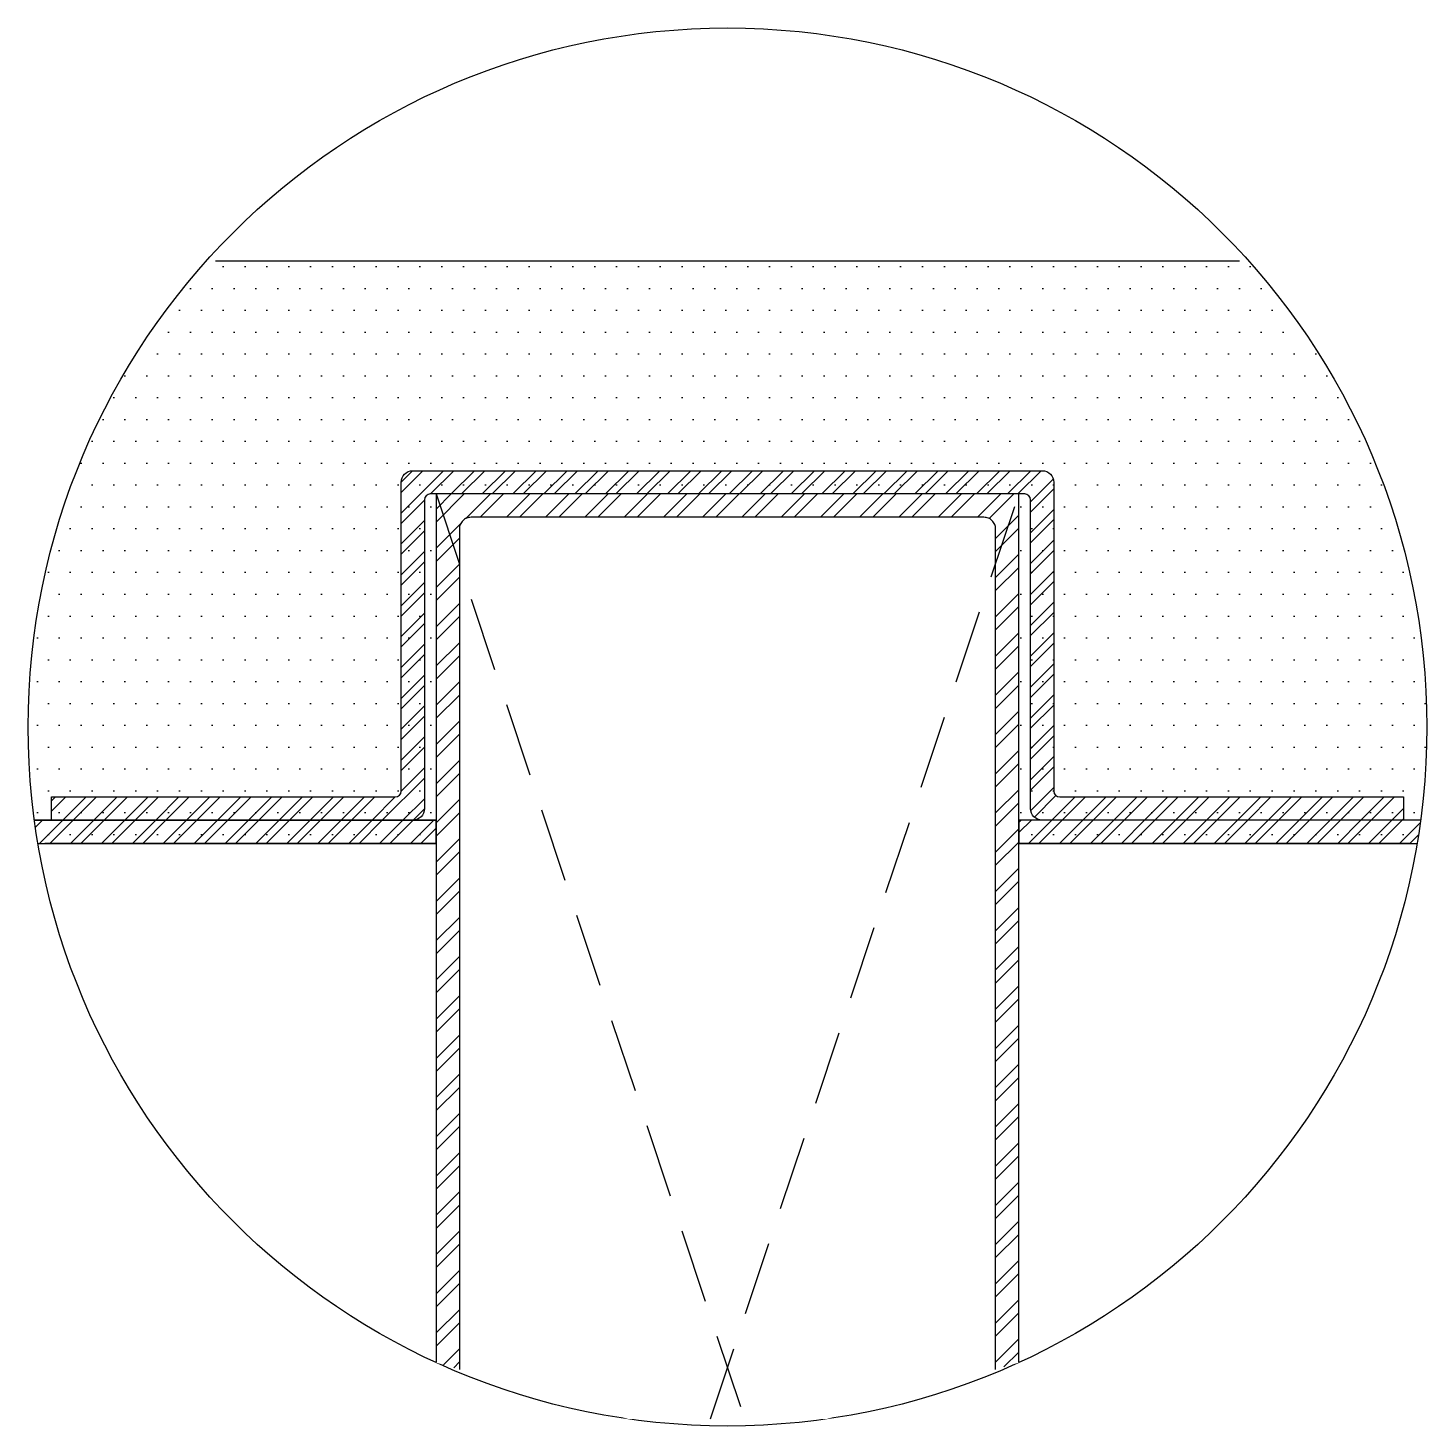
# Model space of a CAD drawing. Header units: millimetres. Extents: x -244126 to 368105, y -173968 to 259060.
# Drawn here: x 34632 to 35232, y 33513 to 34113 of the extents above; entities that cross this region are included whole.
import ezdxf
from ezdxf.xclip import XClip

# ---------------------------------------------------------------- set-up
doc = ezdxf.new("R2010")
doc.units = ezdxf.units.MM
doc.header["$MEASUREMENT"] = 0
doc.header["$XCLIPFRAME"] = 0
doc.linetypes.add('HIDDEN', pattern=[9.525, 6.35, -3.175])
for name, color, linetype in [('000 - H A T C H', 8, 'Continuous'), ('000 - H I D D E N', 7, 'Continuous'), ('000 - SYMBOL CON', 1, 'Continuous'), ('000 - WIPEOUT', 250, 'Continuous'), ('001 - ASCESSORIES', 1, 'Continuous'), ('002 - STRUCTURAL STEEL', 4, 'Continuous'), ('A04_TUBE SERIES', 7, 'Continuous')]:
    doc.layers.add(name, color=color, linetype=linetype)
pattern_1 = [(45, (-145724.779, -153413.752), (-6.62912607, 6.62912607), []), (45, (-145720.36, -153413.752), (-6.62912607, 6.62912607), [])]

# ---------------------------------------------------------------- blocks, each defined once
blk = doc.blocks.new('*U3324')
at = {"layer": '001 - ASCESSORIES', "color": 0, "linetype": 'ByBlock'}
for points in [[(-75, -50), (-125, -50), (-125, -20), (-175, -20), (-175, -50), (-225, -50), (-225, 0), (225, 0), (225, -50), (175, -50), (175, -20), (125, -20), (125, -50), (75, -50)], [(75, -50), (25, -50), (25, -20), (-25, -20), (-25, -50), (-75, -50)]]:
    blk.add_lwpolyline(points, dxfattribs=at)
blk = doc.blocks.new('*U3259')
at = {"color": 250}
blk.add_wipeout([(25, 0), (25, 150), (-25, 150), (-25, 0)], dxfattribs=at).dxf.layer = '000 - WIPEOUT'
at = {"layer": '000 - H I D D E N', "color": 8, "linetype": 'HIDDEN'}
for p, q in [((25, 0), (-25, 150)), ((25, 150), (-25, 0))]:
    blk.add_line(p, q, dxfattribs=at)
at = {"layer": '002 - STRUCTURAL STEEL', "color": 0}
blk.add_lwpolyline([(25, 0), (25, 150), (-25, 150), (-25, 0)], close=True, dxfattribs=at)
blk.add_lwpolyline([(23, 3), (23, 147, 0.414214), (22, 148), (-22, 148, 0.414214), (-23, 147), (-23, 3, 0.414214), (-22, 2), (22, 2, 0.414214)], format="xyb", close=True, dxfattribs=at)
at = {"layer": 'Defpoints', "color": 250}
blk.add_lwpolyline([(25, 0), (25, 150), (-25, 150), (-25, 0)], close=True, dxfattribs=at)
at = {"color": 250}
blk.add_wipeout([(25, 0), (25, 150), (-25, 150), (-25, 0)], dxfattribs=at).dxf.layer = '000 - WIPEOUT'
at = {"layer": '000 - H A T C H'}
h = blk.add_hatch(dxfattribs=at)
h.set_pattern_fill('ANSI32', color=256, scale=0.25)
h.set_pattern_definition([(45, (7e-15, 137.5), (-1.6838, 1.6838), []), (45, (1.1225, 137.5), (-1.6838, 1.6838), [])])
h.paths.add_polyline_path([(25, 0), (25, 150), (-25, 150), (-25, 0)])
edge = h.paths.add_edge_path(flags=16)
edge.add_line((23, 3), (23, 147))
edge.add_arc((22, 147), 1, 0, 90)
edge.add_line((22, 148), (-22, 148))
edge.add_arc((-22, 147), 1, 90, 180)
edge.add_line((-23, 147), (-23, 3))
edge.add_arc((-22, 3), 1, 180, 270)
edge.add_line((-22, 2), (22, 2))
edge.add_arc((22, 3), 1, 270, 360)
at = {"layer": '000 - H I D D E N', "color": 8, "linetype": 'HIDDEN'}
for p, q in [((25, 0), (-25, 150)), ((25, 150), (-25, 0))]:
    blk.add_line(p, q, dxfattribs=at)
at = {"layer": '002 - STRUCTURAL STEEL', "color": 0}
blk.add_lwpolyline([(25, 0), (25, 150), (-25, 150), (-25, 0)], close=True, dxfattribs=at)
blk.add_lwpolyline([(23, 3), (23, 147, 0.414214), (22, 148), (-22, 148, 0.414214), (-23, 147), (-23, 3, 0.414214), (-22, 2), (22, 2, 0.414214)], format="xyb", close=True, dxfattribs=at)
at = {"layer": 'Defpoints', "color": 250}
blk.add_lwpolyline([(25, 0), (25, 150), (-25, 150), (-25, 0)], close=True, dxfattribs=at)

msp = doc.modelspace()

# ---------------------------------------------------------------- hatches: boundary and pattern name
at = {"layer": '000 - H A T C H', "transparency": 33554687}
h = msp.add_hatch(dxfattribs=at)
h.set_pattern_fill('DOTS', color=8, scale=150)
h.set_pattern_definition([(360, (-152404.439, 214469.912), (4.6875, 9.375), [0, -9.375])])
edge = h.paths.add_edge_path()
edge.add_arc((34932.2231, 33812.91033), 300, 138.1896851, 189.59406823)
edge.add_line((34636.41911, 33762.91033), (35228.02709, 33762.91033))
edge.add_arc((34932.2231, 33812.91033), 300, -9.59406823, 41.8103149)
edge.add_line((35155.8299, 34012.91033), (34708.6163, 34012.91033))
h = msp.add_hatch(dxfattribs=at)
h.set_pattern_fill('ANSI32', color=8, scale=25)
h.set_pattern_definition(pattern_1)
edge = h.paths.add_edge_path()
edge.add_line((35222.2231, 33772.91033), (35067.2231, 33772.91033))
edge.add_arc((35067.2231, 33777.91033), 5, -180, -90, ccw=False)
edge.add_line((35062.2231, 33777.91033), (35062.2231, 33910.41033))
edge.add_arc((35059.7231, 33910.41033), 2.5, 0, 90)
edge.add_line((35059.7231, 33912.91033), (34804.7231, 33912.91033))
edge.add_arc((34804.7231, 33910.41033), 2.5, 90, 180)
edge.add_line((34802.2231, 33910.41033), (34802.2231, 33777.91033))
edge.add_arc((34797.2231, 33777.91033), 5, -90, 0, ccw=False)
edge.add_line((34797.2231, 33772.91033), (34642.2231, 33772.91033))
edge.add_line((34642.2231, 33772.91033), (34642.2231, 33782.91033))
edge.add_line((34642.2231, 33782.91033), (34789.7231, 33782.91033))
edge.add_arc((34789.7231, 33785.41033), 2.5, -90, 0)
edge.add_line((34792.2231, 33785.41033), (34792.2231, 33917.91033))
edge.add_arc((34797.2231, 33917.91033), 5, 90, 180, ccw=False)
edge.add_line((34797.2231, 33922.91033), (35067.2231, 33922.91033))
edge.add_arc((35067.2231, 33917.91033), 5, 0, 90, ccw=False)
edge.add_line((35072.2231, 33917.91033), (35072.2231, 33785.41033))
edge.add_arc((35074.7231, 33785.41033), 2.5, 180, 270)
edge.add_line((35074.7231, 33782.91033), (35222.2231, 33782.91033))
edge.add_line((35222.2231, 33782.91033), (35222.2231, 33772.91033))
h = msp.add_hatch(dxfattribs=at)
h.set_pattern_fill('ANSI32', color=8, scale=25)
h.set_pattern_definition(pattern_1)
edge = h.paths.add_edge_path()
edge.add_arc((34932.2231, 33812.91033), 300, 187.66225566, 189.59406823)
edge.add_line((34636.41911, 33762.91033), (34807.2231, 33762.91033))
edge.add_line((34807.2231, 33762.91033), (34807.2231, 33772.91033))
edge.add_line((34807.2231, 33772.91033), (34634.90173, 33772.91033))
h = msp.add_hatch(dxfattribs=at)
h.set_pattern_fill('ANSI32', color=8, scale=25)
h.set_pattern_definition(pattern_1)
edge = h.paths.add_edge_path()
edge.add_arc((34932.2231, 33812.91033), 300, 350.40593177, 352.33774434)
edge.add_line((35229.54448, 33772.91033), (35057.2231, 33772.91033))
edge.add_line((35057.2231, 33772.91033), (35057.2231, 33762.91033))
edge.add_line((35057.2231, 33762.91033), (35228.02709, 33762.91033))

# ---------------------------------------------------------------- linework, layer by layer
at = {"layer": '000 - SYMBOL CON', "color": 2, "linetype": 'ByBlock'}
msp.add_circle((34932.2231, 33812.91033), 300, dxfattribs=at)
at = {"layer": 'A04_TUBE SERIES', "color": 3}
for points in [[(34636.41911, 33762.91033), (34807.2231, 33762.91033), (34807.2231, 33772.91033), (34634.90173, 33772.91033), (34807.2231, 33772.91033)], [(35229.54448, 33772.91033), (35057.2231, 33772.91033), (35057.2231, 33762.91033), (35228.02709, 33762.91033)]]:
    msp.add_lwpolyline(points, dxfattribs=at)

# ---------------------------------------------------------------- block references
at = {"layer": '001 - ASCESSORIES', "color": 2}
ref = msp.add_blockref('*U3324', (34932.2231, 34012.91033), dxfattribs=dict(at, xscale=5, yscale=5, zscale=5))
XClip(ref).set_block_clipping_path([(-8.5388902964, 19.3892865129), (-24.9249007801, 14.5779197213), (-39.2916440367, 5.3449744613), (-50.4752119699, -7.5615509527), (-57.5695784169, -23.0960465895), (-60, -40), (-57.5695784169, -56.9039534105), (-50.4752119699, -72.4384490473), (-39.2916440367, -85.3449744613), (-24.9249007801, -94.5779197213), (-8.5388902964, -99.3892865129), (8.5388902964, -99.3892865129), (24.9249007801, -94.5779197213), (39.2916440367, -85.3449744613), (50.4752119699, -72.4384490473), (57.5695784169, -56.9039534105), (60, -40), (57.5695784169, -23.0960465895), (50.4752119699, -7.5615509527), (39.2916440367, 5.3449744613), (24.9249007801, 14.5779197213), (8.5388902964, 19.3892865129)])

# ---------------------------------------------------------------- next in the draw order: block references
at = {"layer": 'A04_TUBE SERIES', "color": 4}
ref = msp.add_blockref('*U3259', (34932.2231, 33912.91033), dxfattribs=dict(at, xscale=5, yscale=5, zscale=5, rotation=180))
XClip(ref).set_block_clipping_path([(8.5388902964, -39.3892865129), (24.9249007801, -34.5779197213), (39.2916440367, -25.3449744613), (50.4752119699, -12.4384490473), (57.5695784169, 3.0960465895), (60, 20), (57.5695784169, 36.9039534105), (50.4752119699, 52.4384490473), (39.2916440367, 65.3449744613), (24.9249007801, 74.5779197213), (8.5388902964, 79.3892865129), (-8.5388902964, 79.3892865129), (-24.9249007801, 74.5779197213), (-39.2916440367, 65.3449744613), (-50.4752119699, 52.4384490473), (-57.5695784169, 36.9039534105), (-60, 20), (-57.5695784169, 3.0960465895), (-50.4752119699, -12.4384490473), (-39.2916440367, -25.3449744613), (-24.9249007801, -34.5779197213), (-8.5388902964, -39.3892865129)])

# ---------------------------------------------------------------- next in the draw order: linework, layer by layer
at = {"layer": '001 - ASCESSORIES', "color": 3}
msp.add_lwpolyline([(35222.2231, 33772.91033), (35067.2231, 33772.91033, -0.414213562), (35062.2231, 33777.91033), (35062.2231, 33910.41033, 0.414213562), (35059.7231, 33912.91033), (34804.7231, 33912.91033, 0.414213562), (34802.2231, 33910.41033), (34802.2231, 33777.91033, -0.414213562), (34797.2231, 33772.91033), (34642.2231, 33772.91033), (34642.2231, 33782.91033), (34789.7231, 33782.91033, 0.414213562), (34792.2231, 33785.41033), (34792.2231, 33917.91033, -0.414213562), (34797.2231, 33922.91033), (35067.2231, 33922.91033, -0.414213562), (35072.2231, 33917.91033), (35072.2231, 33785.41033, 0.414213562), (35074.7231, 33782.91033), (35222.2231, 33782.91033)], format="xyb", close=True, dxfattribs=at)

doc.saveas('drawing.dxf')
